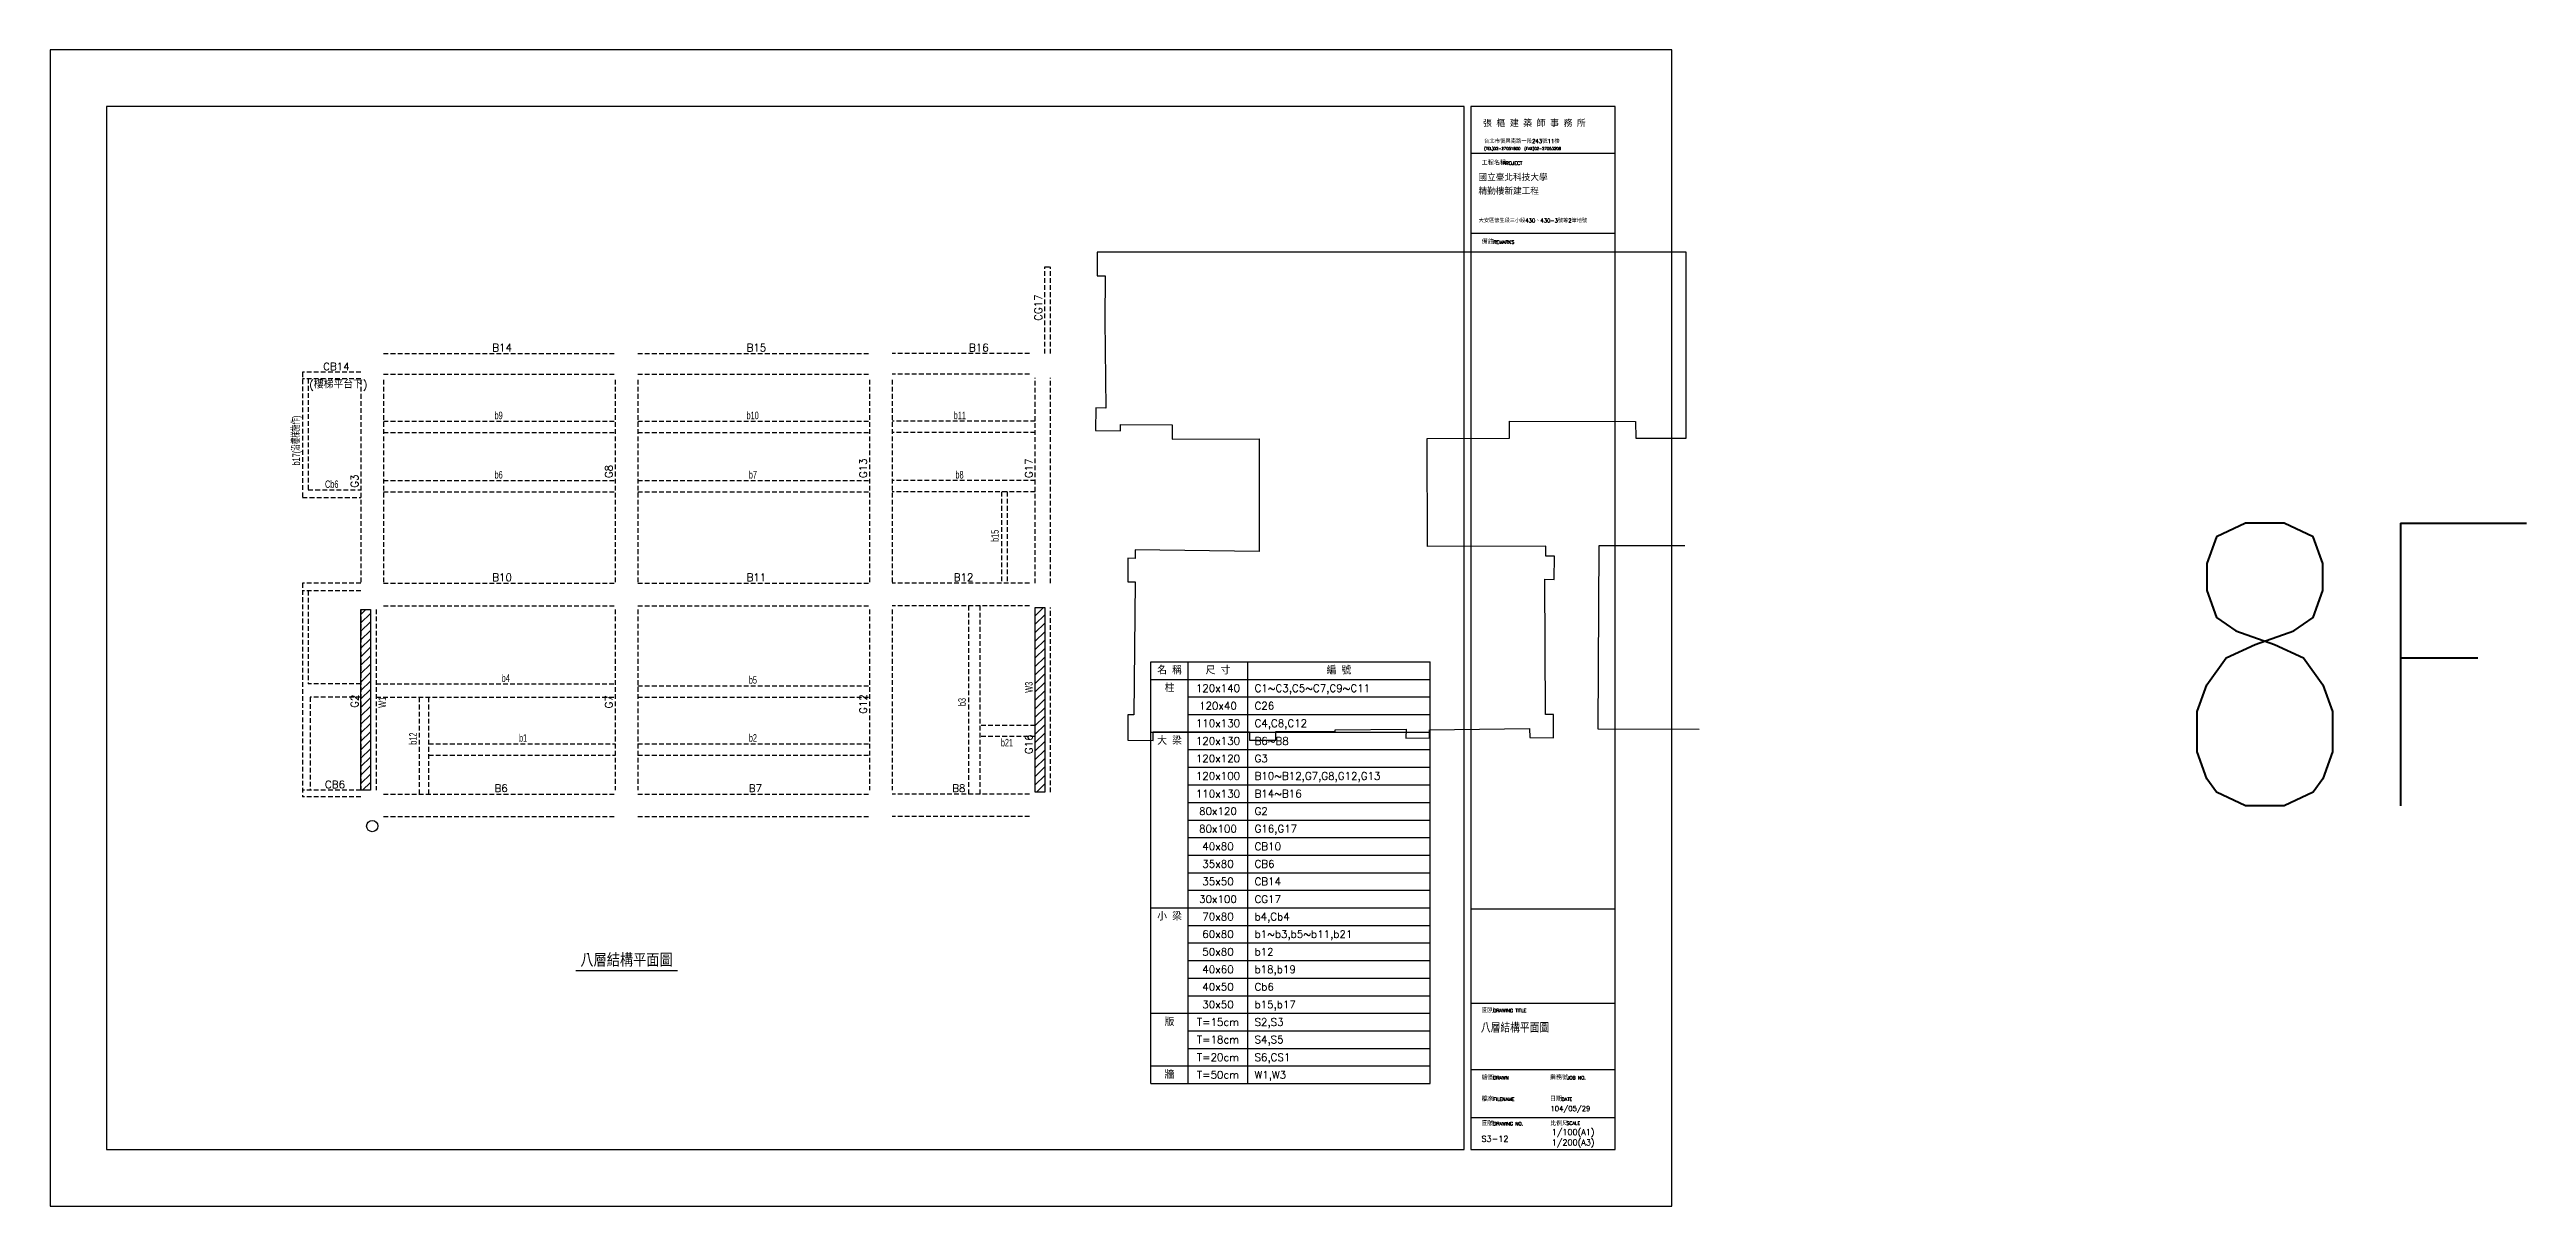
# Model space of a CAD drawing. Header units: millimetres. Extents: x -6716 to 14417, y -6142 to 137521.
# Drawn here: x -2 to 13148, y 49118 to 55263 of the extents above; entities that cross this region are included whole.
import ezdxf
from ezdxf.enums import TextEntityAlignment as Align

# ---------------------------------------------------------------- set-up
doc = ezdxf.new("R2010")
doc.units = ezdxf.units.MM
doc.header["$LTSCALE"] = 100
doc.linetypes.add('HIDDEN', pattern=[0.375, 0.25, -0.125])
for name, color, linetype in [('0-BEAM01', 4, 'HIDDEN'), ('0-BEAM02', 241, 'HIDDEN'), ('0-HATCH', 9, 'Continuous'), ('0-NOTES', 7, 'Continuous'), ('0-TEXT01', 4, 'Continuous'), ('0-TEXT02', 241, 'Continuous'), ('0-TEXTN', 4, 'Continuous'), ('0-TEXTW', 3, 'Continuous'), ('0-WALL', 7, 'HIDDEN'), ('0-施工圖框$0$TEXT-圖框', 3, 'Continuous'), ('0-施工圖框$0$圖框', 7, 'Continuous'), ('CTEXT', 7, 'Continuous'), ('TEXT-標題', 3, 'Continuous'), ('TITLE', 7, 'Continuous')]:
    doc.layers.add(name, color=color, linetype=linetype)
doc.layers.add('RA-Floor-Origin', color=3, linetype='Continuous', lineweight=30)
doc.layers.add('RA-Floor.BoundingBox', color=55, linetype='Continuous', lineweight=20)
doc.layers.add('鄰房', color=2, linetype='Continuous', plot=False)
doc.styles.add('0-施工圖框$0$TXT', font='romans.shx', dxfattribs={"bigfont": 'chineset.shx'})
doc.styles.add('3-AUCAD', font='aucad.shx', dxfattribs={"width": 0.67, "height": 30, "bigfont": 'single.shx'})
doc.styles.add('CHINA', font='romans.shx', dxfattribs={"width": 0.8, "bigfont": 'china.shx'})

msp = doc.modelspace()

# ---------------------------------------------------------------- texts
at = {"color": 2, "lineweight": 25, "style": 'CHINA', "width": 0.8}
msp.add_text('8F', height=1500, dxfattribs=at).set_placement((13199, 51246), align=Align.RIGHT)
at = {"layer": '0-TEXT01', "style": '0-施工圖框$0$TXT'}
for s, p in [('CG17', (5267, 53821)), ('G3', (1637, 52935)), ('G8', (2987, 52986)), ('G13', (4337, 52986)), ('G17', (5217, 52986)), ('G2', (1637, 51766)), ('G7', (2987, 51763)), ('G12', (4337, 51734)), ('G16', (5217, 51520))]:
    msp.add_text(s, height=40, rotation=90, dxfattribs=at).set_placement(p)
for s, p in [('B14', (2348, 53659)), ('B15', (3698, 53659)), ('B16', (4879, 53659)), ('CB14', (1450, 53559)), ('(樓梯平台下)', (1377, 53463)), ('B10', (2348, 52439)), ('B11', (3698, 52439)), ('B12', (4798, 52439)), ('CB6', (1460, 51339)), ('B6', (2360, 51319)), ('B7', (3710, 51319)), ('B8', (4790, 51319))]:
    msp.add_text(s, height=40, dxfattribs=at).set_placement(p)
at = {"layer": '0-TEXT02', "style": '3-AUCAD', "width": 0.67}
for s, p in [('b17(沿樓梯施作)', (1327, 53053)), ('b15', (5037, 52647)), ('b3', (4862, 51775)), ('b12', (1947, 51570))]:
    msp.add_text(s, height=40, rotation=90, dxfattribs=at).set_placement(p)
for s, p in [('b9', (2360, 53299)), ('b10', (3698, 53299)), ('b11', (4798, 53299)), ('b6', (2360, 52984)), ('b7', (3710, 52984)), ('b8', (4807, 52984)), ('Cb6', (1460, 52934)), ('b4', (2398, 51904)), ('b5', (3710, 51894)), ('b1', (2490, 51586)), ('b2', (3710, 51586)), ('b21', (5048, 51561))]:
    msp.add_text(s, height=40, dxfattribs=at).set_placement(p)
at = {"layer": '0-TEXTN', "style": '0-施工圖框$0$TXT'}
for s, p in [('名 稱', (5944, 51964)), ('尺 寸', (6201, 51964)), ('編 號', (6843, 51964)), ('柱', (5944, 51870)), ('120x140', (6201, 51870)), ('110x130', (6201, 51684)), ('120x40', (6201, 51777)), ('大 梁', (5944, 51590)), ('120x130', (6201, 51590)), ('120x120', (6201, 51497)), ('120x100', (6201, 51404)), ('110x130', (6201, 51310)), ('80x120', (6201, 51217)), ('80x100', (6201, 51124)), ('40x80', (6201, 51030)), ('35x80', (6201, 50937)), ('30x100', (6201, 50750)), ('35x50', (6201, 50844)), ('小 梁', (5944, 50657)), ('70x80', (6201, 50657)), ('60x80', (6201, 50564)), ('50x80', (6201, 50470)), ('40x60', (6201, 50377)), ('40x50', (6201, 50284)), ('版', (5944, 50097)), ('T=15cm', (6201, 50097)), ('30x50', (6201, 50190)), ('T=18cm', (6201, 50004)), ('牆', (5944, 49817)), ('T=20cm', (6201, 49910)), ('T=50cm', (6201, 49817))]:
    msp.add_text(s, height=40, dxfattribs=at).set_placement(p, align=Align.MIDDLE_CENTER)
for s, p in [('C1~C3,C5~C7,C9~C11', (6395, 51850)), ('C26', (6395, 51757)), ('C4,C8,C12', (6395, 51664)), ('B6~B8', (6395, 51570)), ('G3', (6395, 51477)), ('B10~B12,G7,G8,G12,G13', (6395, 51384)), ('B14~B16', (6395, 51290)), ('G2', (6395, 51197)), ('G16,G17', (6395, 51104)), ('CB10', (6395, 51010)), ('CB6', (6395, 50917)), ('CB14', (6395, 50824)), ('CG17', (6395, 50730)), ('b4,Cb4', (6395, 50637)), ('b1~b3,b5~b11,b21', (6395, 50544)), ('b12', (6395, 50450)), ('b18,b19', (6395, 50357)), ('Cb6', (6395, 50264)), ('S2,S3', (6395, 50077)), ('b15,b17', (6395, 50170)), ('S4,S5', (6395, 49984)), ('S6,CS1', (6395, 49890)), ('W1,W3', (6395, 49797))]:
    msp.add_text(s, height=40, dxfattribs=at).set_placement(p)
at = {"layer": '0-TEXTW', "style": '3-AUCAD', "width": 0.67}
for s, p in [('W1', (1784, 51766)), ('W3', (5217, 51846))]:
    msp.add_text(s, height=40, rotation=90, dxfattribs=at).set_placement(p)
at = {"layer": '0-施工圖框$0$TEXT-圖框', "color": 3, "style": '0-施工圖框$0$TXT'}
msp.add_text('104/05/29', height=26.9, dxfattribs=at).set_placement((7966, 49624))
at = {"layer": '0-施工圖框$0$圖框', "color": 4, "style": '0-施工圖框$0$TXT'}
for s, height, p in [('張 樞 建 築 師 事 務 所', 35, (7608, 54852)), ('台北市復興南路一段243號11樓', 21, (7613, 54765)), ('(TEL)02-27051800  (FAX)02-27053208', 14.7, (7614, 54729)), ('工程名稱', 24, (7601, 54649)), ('PROJECT', 18, (7712, 54650)), ('備註', 24, (7601, 54230)), ('REMARKS', 18, (7663, 54231)), ('圖別', 24, (7601, 50148)), ('DRAWING TITLE', 18, (7663, 50149)), ('繪圖', 24, (7601, 49791)), ('DRAWN', 18, (7663, 49792)), ('業務號', 24, (7963, 49791)), ('JOB NO.', 18, (8054, 49792)), ('檔案', 24, (7601, 49677)), ('FILENAME', 18, (7663, 49678)), ('日期', 24, (7963, 49677)), ('DATE', 18, (8025, 49678)), ('圖號', 24, (7601, 49547)), ('DRAWING NO.', 18, (7663, 49548)), ('比例尺', 24, (7964, 49547)), ('SCALE', 18, (8051, 49551))]:
    msp.add_text(s, height=height, dxfattribs=at).set_placement(p)
at = {"layer": '0-施工圖框$0$圖框', "color": 3, "style": '0-施工圖框$0$TXT'}
for s, height, p in [('國立臺北科技大學', 34, (7584, 54565)), ('精勤樓新建工程', 34, (7584, 54492)), ('大安區懷生段三小段430、430-3號等2筆地號', 20.41, (7585, 54344))]:
    msp.add_text(s, height=height, dxfattribs=at).set_placement(p)
at = {"layer": 'CTEXT', "style": '0-施工圖框$0$TXT'}
msp.add_text('八層結構平面圖', height=70, dxfattribs=at).set_placement((3061, 50391), align=Align.CENTER)
at = {"layer": 'TEXT-標題', "ltscale": 200, "style": '0-施工圖框$0$TXT'}
for s, height, p in [('八層結構平面圖', 45, (7597, 50042)), ('S3-12', 31.5, (7600, 49461)), ('1/100(A1)', 31.5, (7973, 49497)), ('1/200(A3)', 31.5, (7973, 49442))]:
    msp.add_text(s, height=height, dxfattribs=at).set_placement(p)

# ---------------------------------------------------------------- hatches: boundary and pattern name
at = {"layer": '0-HATCH'}
h = msp.add_hatch(dxfattribs=at)
h.set_pattern_fill('ANSI31', color=256, scale=10, style=0)
h.set_pattern_definition([(45, (0.0002, -50731.005), (-22.45064, 22.45064), [])])
h.paths.add_polyline_path([(1701, 51328), (1651, 51328), (1651, 52288), (1701, 52288)])
h = msp.add_hatch(dxfattribs=at)
h.set_pattern_fill('ANSI31', color=256, scale=10, style=0)
h.set_pattern_definition([(45, (-30, -50711.005), (-22.45064, 22.45064), [])])
h.paths.add_polyline_path([(5281, 51318), (5231, 51318), (5231, 52298), (5281, 52298)])

# ---------------------------------------------------------------- linework, layer by layer
at = {"layer": '0-BEAM01'}
for p, q in [((5281, 53648), (5281, 54108)), ((5281, 54108), (5311, 54108)), ((5311, 53648), (5311, 54108)), ((1651, 53548), (1341, 53548)), ((1771, 53648), (3001, 53648)), ((1771, 53538), (3001, 53538)), ((3121, 53648), (4351, 53648)), ((3121, 53538), (4351, 53538)), ((5201, 53648), (4471, 53648)), ((5201, 53538), (4471, 53538)), ((1651, 53513), (1341, 53513)), ((1651, 53508), (1651, 52428)), ((1771, 53508), (1771, 52428)), ((3001, 53508), (3001, 52428)), ((3121, 53508), (3121, 52428)), ((4351, 53508), (4351, 52428)), ((4471, 53508), (4471, 52428)), ((5231, 52428), (5231, 53518)), ((5311, 52428), (5311, 53518)), ((1651, 52428), (1341, 52428)), ((1651, 52388), (1341, 52388)), ((1771, 52428), (3001, 52428)), ((3121, 52428), (4351, 52428)), ((5201, 52428), (4471, 52428)), ((1651, 52288), (1651, 51328)), ((1731, 52288), (1731, 51328)), ((1771, 52308), (3001, 52308)), ((3001, 52288), (3001, 51328)), ((3121, 52308), (4351, 52308)), ((3121, 52288), (3121, 51328)), ((4351, 52288), (4351, 51328)), ((5201, 52308), (4471, 52308)), ((4471, 52288), (4471, 51328)), ((5231, 51318), (5231, 52298)), ((5311, 51318), (5311, 52298)), ((1651, 51328), (1341, 51328)), ((1651, 51293), (1341, 51293)), ((1771, 51308), (3001, 51308)), ((3121, 51308), (4351, 51308)), ((5201, 51308), (4471, 51308)), ((1771, 51188), (3001, 51188)), ((3121, 51188), (4351, 51188)), ((5201, 51188), (4471, 51188))]:
    msp.add_line(p, q, dxfattribs=at)
at = {"layer": '0-BEAM02'}
for p, q in [((1341, 53548), (1341, 52883)), ((1371, 53513), (1371, 52923)), ((1771, 53288), (3001, 53288)), ((3121, 53288), (4351, 53288)), ((5231, 53288), (4471, 53288)), ((1771, 53228), (3001, 53228)), ((3121, 53228), (4351, 53228)), ((5231, 53228), (4471, 53228)), ((1341, 52883), (1651, 52883)), ((1371, 52923), (1651, 52923)), ((1771, 52973), (3001, 52973)), ((1771, 52913), (3001, 52913)), ((3121, 52973), (4351, 52973)), ((3121, 52913), (4351, 52913)), ((5231, 52973), (4471, 52973)), ((5231, 52913), (4471, 52913)), ((5051, 52913), (5051, 52428)), ((5081, 52913), (5081, 52428)), ((1341, 52428), (1341, 51293)), ((1371, 52388), (1371, 51893)), ((4876, 52308), (4876, 51308)), ((4936, 52308), (4936, 51308)), ((1651, 51893), (1371, 51893)), ((1651, 51823), (1381, 51823)), ((1381, 51823), (1381, 51328)), ((1731, 51893), (3001, 51893)), ((1731, 51823), (3001, 51823)), ((1961, 51308), (1961, 51823)), ((2011, 51308), (2011, 51823)), ((3121, 51883), (4351, 51883)), ((3121, 51823), (4351, 51823)), ((2011, 51575), (3001, 51575)), ((3121, 51575), (4351, 51575)), ((5231, 51673), (4936, 51673)), ((5231, 51613), (4936, 51613)), ((2011, 51515), (3001, 51515)), ((3121, 51515), (4351, 51515))]:
    msp.add_line(p, q, dxfattribs=at)
at = {"layer": '0-NOTES'}
for p, q in [((5844, 49770), (5844, 52010)), ((5844, 52010), (7328, 52010)), ((6043, 49770), (6043, 52010)), ((6359, 49770), (6359, 52010)), ((7328, 49770), (7328, 52010)), ((5844, 51917), (7328, 51917)), ((5844, 51637), (7328, 51637)), ((5844, 50704), (7328, 50704)), ((5844, 50144), (7328, 50144)), ((5844, 49864), (7328, 49864)), ((5844, 49770), (7328, 49770))]:
    msp.add_line(p, q, dxfattribs=at)
at = {"layer": '0-NOTES', "color": 3}
for p, q in [((6043, 51824), (7328, 51824)), ((6043, 51730), (7328, 51730)), ((6043, 51544), (7328, 51544)), ((6043, 51450), (7328, 51450)), ((6043, 51357), (7328, 51357)), ((6043, 51264), (7328, 51264)), ((6043, 51170), (7328, 51170)), ((6043, 51077), (7328, 51077)), ((6043, 50984), (7328, 50984)), ((6043, 50890), (7328, 50890)), ((6043, 50797), (7328, 50797)), ((6043, 50610), (7328, 50610)), ((6043, 50517), (7328, 50517)), ((6043, 50424), (7328, 50424)), ((6043, 50330), (7328, 50330)), ((6043, 50237), (7328, 50237)), ((6043, 50050), (7328, 50050)), ((6043, 49957), (7328, 49957))]:
    msp.add_line(p, q, dxfattribs=at)
at = {"layer": '0-WALL', "color": 40, "linetype": 'Continuous'}
for points in [[(1701, 51328), (1651, 51328), (1651, 52288), (1701, 52288)], [(5281, 51318), (5231, 51318), (5231, 52298), (5281, 52298)]]:
    msp.add_lwpolyline(points, close=True, dxfattribs=at)
at = {"layer": '0-施工圖框$0$圖框', "color": 1}
for p, q in [((8310, 54960), (7544, 54960)), ((7544, 54960), (7544, 50696)), ((8310, 50696), (8310, 54960)), ((8310, 54710), (7544, 54710)), ((8310, 54285), (7544, 54285)), ((7544, 50696), (7544, 49420)), ((8310, 50696), (7544, 50696)), ((8310, 49420), (8310, 50696)), ((8310, 50196), (7544, 50196)), ((8310, 49843), (7544, 49843)), ((8310, 49589), (7544, 49589)), ((7544, 49420), (8310, 49420))]:
    msp.add_line(p, q, dxfattribs=at)
at = {"layer": 'Defpoints'}
for points in [[(0, 49120), (8610, 49120), (8610, 55260), (0, 55260)], [(300, 49420), (7508, 49420), (7508, 54960), (300, 54960)]]:
    msp.add_lwpolyline(points, close=True, dxfattribs=at)
at = {"layer": 'RA-Floor-Origin'}
msp.add_circle((1711, 51138), 30, dxfattribs=at)
at = {"layer": 'RA-Floor.BoundingBox', "const_width": 5}
msp.add_lwpolyline([(0, 55260), (8610, 55260), (8610, 49120), (0, 49120)], close=True, dxfattribs=at)
at = {"layer": 'TITLE', "color": 1}
msp.add_line((2791, 50371), (3331, 50371), dxfattribs=at)
at = {"layer": '鄰房', "color": 8}
for p, q in [((5559, 54187), (5560, 54060)), ((8687, 54187), (5559, 54187)), ((8687, 53199), (8687, 54187)), ((5560, 54060), (5602, 54060)), ((5602, 54060), (5601, 53825)), ((5601, 53825), (5606, 53358)), ((5552, 53359), (5551, 53239)), ((5606, 53358), (5552, 53359)), ((5684, 53238), (5684, 53271)), ((5684, 53271), (5958, 53269)), ((5958, 53269), (5958, 53193)), ((7749, 53198), (7748, 53288)), ((7748, 53288), (8418, 53287)), ((8418, 53287), (8419, 53199)), ((5551, 53239), (5684, 53238)), ((5958, 53193), (6419, 53194)), ((6419, 53194), (6419, 52597)), ((7312, 53196), (7749, 53198)), ((7314, 52623), (7312, 53196)), ((8419, 53199), (8687, 53199)), ((6419, 52597), (5762, 52606)), ((5762, 52606), (5762, 52560)), ((7941, 52625), (7314, 52623)), ((7941, 52571), (7941, 52625)), ((8223, 52626), (8218, 51654)), ((8679, 52627), (8223, 52626)), ((5762, 52560), (5723, 52561)), ((5723, 52561), (5723, 52436)), ((7987, 52571), (7941, 52571)), ((7985, 52448), (7987, 52571)), ((5723, 52436), (5761, 52436)), ((5761, 52436), (5754, 51728)), ((7940, 51730), (7936, 52449)), ((7936, 52449), (7985, 52448)), ((5754, 51728), (5722, 51728)), ((5722, 51728), (5723, 51594)), ((7983, 51730), (7940, 51730)), ((7982, 51607), (7983, 51730)), ((5723, 51594), (5857, 51592)), ((5857, 51592), (5857, 51639)), ((5857, 51639), (6369, 51639)), ((6369, 51639), (6368, 51595)), ((6368, 51595), (6508, 51595)), ((6508, 51595), (6508, 51640)), ((6508, 51640), (6823, 51640)), ((6823, 51649), (7201, 51652)), ((6823, 51640), (6823, 51649)), ((7201, 51652), (7199, 51604)), ((7199, 51604), (7324, 51607)), ((7324, 51649), (7855, 51657)), ((7324, 51607), (7324, 51649)), ((7855, 51657), (7856, 51608)), ((7856, 51608), (7982, 51607)), ((8218, 51654), (8755, 51653))]:
    msp.add_line(p, q, dxfattribs=at)

msp.set_redraw_order([(e.dxf.handle, doc.entitydb.next_handle()) for e in msp.query("TEXT MTEXT ATTDEF DIMENSION ARC_DIMENSION")])  # texts and dimensions are drawn at this point

doc.saveas('drawing.dxf')
